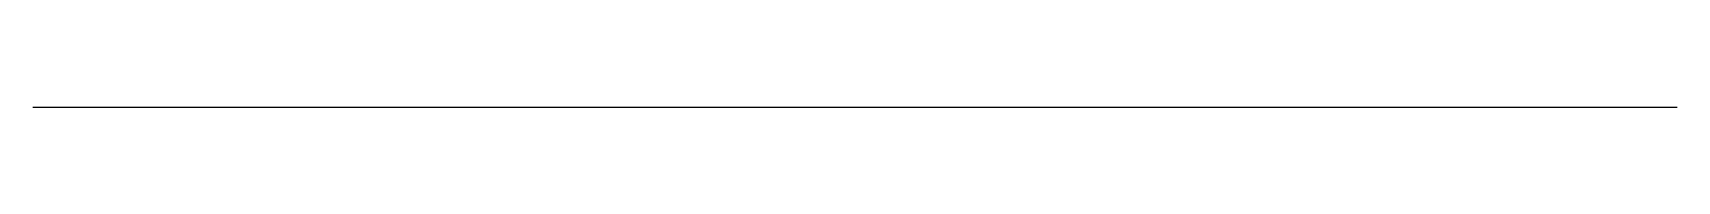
# Model space of a CAD drawing. Extents: x 547747 to 549324, y 1837450 to 1838029.
# Drawn here: x 548053.8 to 548385.8, y 1837514.3 to 1837514.3 of the extents above; entities that cross this region are included whole.
import ezdxf

# ---------------------------------------------------------------- set-up
doc = ezdxf.new("R2010")
doc.units = 0
doc.layers.add('Level 63', color=7, linetype='Continuous')

msp = doc.modelspace()

# ---------------------------------------------------------------- linework, layer by layer
at = {"layer": 'Level 63'}
for p, q in [((548053.83, 1837514.33), (548055.83, 1837514.33)), ((548055.83, 1837514.33), (548057.83, 1837514.33)), ((548057.83, 1837514.33), (548059.83, 1837514.33)), ((548059.83, 1837514.33), (548061.83, 1837514.33)), ((548061.83, 1837514.33), (548063.83, 1837514.33)), ((548063.83, 1837514.33), (548065.83, 1837514.33)), ((548065.83, 1837514.33), (548067.83, 1837514.33)), ((548067.83, 1837514.33), (548069.83, 1837514.33)), ((548069.83, 1837514.33), (548071.83, 1837514.33)), ((548071.83, 1837514.33), (548073.83, 1837514.33)), ((548073.83, 1837514.33), (548075.83, 1837514.33)), ((548075.83, 1837514.33), (548077.83, 1837514.33)), ((548077.83, 1837514.33), (548079.83, 1837514.33)), ((548079.83, 1837514.33), (548081.83, 1837514.33)), ((548081.83, 1837514.33), (548083.83, 1837514.33)), ((548083.83, 1837514.33), (548085.83, 1837514.33)), ((548085.83, 1837514.33), (548087.83, 1837514.33)), ((548087.83, 1837514.33), (548089.83, 1837514.33)), ((548089.83, 1837514.33), (548091.83, 1837514.33)), ((548091.83, 1837514.33), (548093.83, 1837514.33)), ((548093.83, 1837514.33), (548095.83, 1837514.33)), ((548095.83, 1837514.33), (548097.83, 1837514.33)), ((548097.83, 1837514.33), (548099.83, 1837514.33)), ((548099.83, 1837514.33), (548101.83, 1837514.33)), ((548101.83, 1837514.33), (548103.83, 1837514.33)), ((548103.83, 1837514.33), (548105.83, 1837514.33)), ((548105.83, 1837514.33), (548107.83, 1837514.33)), ((548107.83, 1837514.33), (548109.83, 1837514.33)), ((548109.83, 1837514.33), (548111.83, 1837514.33)), ((548111.83, 1837514.33), (548113.83, 1837514.33)), ((548113.83, 1837514.33), (548115.83, 1837514.33)), ((548115.83, 1837514.33), (548117.83, 1837514.33)), ((548117.83, 1837514.33), (548119.83, 1837514.33)), ((548119.83, 1837514.33), (548121.83, 1837514.33)), ((548121.83, 1837514.33), (548123.83, 1837514.33)), ((548123.83, 1837514.33), (548125.83, 1837514.33)), ((548125.83, 1837514.33), (548127.83, 1837514.33)), ((548127.83, 1837514.33), (548129.83, 1837514.33)), ((548129.83, 1837514.33), (548131.83, 1837514.33)), ((548131.83, 1837514.33), (548133.83, 1837514.33)), ((548133.83, 1837514.33), (548135.83, 1837514.33)), ((548135.83, 1837514.33), (548137.83, 1837514.33)), ((548137.83, 1837514.33), (548139.83, 1837514.33)), ((548139.83, 1837514.33), (548141.83, 1837514.33)), ((548141.83, 1837514.33), (548143.83, 1837514.33)), ((548143.83, 1837514.33), (548145.83, 1837514.33)), ((548145.83, 1837514.33), (548147.83, 1837514.33)), ((548147.83, 1837514.33), (548149.83, 1837514.33)), ((548149.83, 1837514.33), (548151.83, 1837514.33)), ((548151.83, 1837514.33), (548153.83, 1837514.33)), ((548153.83, 1837514.33), (548155.83, 1837514.33)), ((548155.83, 1837514.33), (548157.83, 1837514.33)), ((548157.83, 1837514.33), (548159.83, 1837514.33)), ((548159.83, 1837514.33), (548161.83, 1837514.33)), ((548161.83, 1837514.33), (548163.83, 1837514.33)), ((548163.83, 1837514.33), (548165.83, 1837514.33)), ((548165.83, 1837514.33), (548167.83, 1837514.33)), ((548167.83, 1837514.33), (548169.83, 1837514.33)), ((548169.83, 1837514.33), (548171.83, 1837514.33)), ((548171.83, 1837514.33), (548173.83, 1837514.33)), ((548173.83, 1837514.33), (548175.83, 1837514.33)), ((548175.83, 1837514.33), (548177.83, 1837514.33)), ((548177.83, 1837514.33), (548179.83, 1837514.33)), ((548179.83, 1837514.33), (548181.83, 1837514.33)), ((548181.83, 1837514.33), (548183.83, 1837514.33)), ((548183.83, 1837514.33), (548185.83, 1837514.33)), ((548185.83, 1837514.33), (548187.83, 1837514.33)), ((548187.83, 1837514.33), (548189.83, 1837514.33)), ((548189.83, 1837514.33), (548191.83, 1837514.33)), ((548191.83, 1837514.33), (548193.83, 1837514.33)), ((548193.83, 1837514.33), (548195.83, 1837514.33)), ((548195.83, 1837514.33), (548197.83, 1837514.33)), ((548197.83, 1837514.33), (548199.83, 1837514.33)), ((548199.83, 1837514.33), (548201.83, 1837514.33)), ((548201.83, 1837514.33), (548203.83, 1837514.33)), ((548203.83, 1837514.33), (548205.83, 1837514.33)), ((548205.83, 1837514.33), (548207.83, 1837514.33)), ((548207.83, 1837514.33), (548209.83, 1837514.33)), ((548209.83, 1837514.33), (548211.83, 1837514.33)), ((548211.83, 1837514.33), (548213.83, 1837514.33)), ((548213.83, 1837514.33), (548215.83, 1837514.33)), ((548215.83, 1837514.33), (548217.83, 1837514.33)), ((548217.83, 1837514.33), (548219.83, 1837514.33)), ((548219.83, 1837514.33), (548221.83, 1837514.33)), ((548221.83, 1837514.33), (548223.83, 1837514.33)), ((548223.83, 1837514.33), (548225.83, 1837514.33)), ((548225.83, 1837514.33), (548227.83, 1837514.33)), ((548227.83, 1837514.33), (548229.83, 1837514.33)), ((548229.83, 1837514.33), (548231.83, 1837514.33)), ((548231.83, 1837514.33), (548233.83, 1837514.33)), ((548233.83, 1837514.33), (548235.83, 1837514.33)), ((548235.83, 1837514.33), (548237.83, 1837514.33)), ((548237.83, 1837514.33), (548239.83, 1837514.33)), ((548239.83, 1837514.33), (548241.83, 1837514.33)), ((548241.83, 1837514.33), (548243.83, 1837514.33)), ((548243.83, 1837514.33), (548245.83, 1837514.33)), ((548245.83, 1837514.33), (548247.83, 1837514.33)), ((548247.83, 1837514.33), (548249.83, 1837514.33)), ((548249.83, 1837514.33), (548251.83, 1837514.33)), ((548251.83, 1837514.33), (548253.83, 1837514.33)), ((548253.83, 1837514.33), (548255.83, 1837514.33)), ((548255.83, 1837514.33), (548257.83, 1837514.33)), ((548257.83, 1837514.33), (548259.83, 1837514.33)), ((548259.83, 1837514.33), (548261.83, 1837514.33)), ((548261.83, 1837514.33), (548263.83, 1837514.33)), ((548263.83, 1837514.33), (548265.83, 1837514.33)), ((548265.83, 1837514.33), (548267.83, 1837514.33)), ((548267.83, 1837514.33), (548269.83, 1837514.33)), ((548269.83, 1837514.33), (548271.83, 1837514.33)), ((548271.83, 1837514.33), (548273.83, 1837514.33)), ((548273.83, 1837514.33), (548275.83, 1837514.33)), ((548275.83, 1837514.33), (548277.83, 1837514.33)), ((548277.83, 1837514.33), (548279.83, 1837514.33)), ((548279.83, 1837514.33), (548281.83, 1837514.33)), ((548281.83, 1837514.33), (548283.83, 1837514.33)), ((548283.83, 1837514.33), (548285.83, 1837514.33)), ((548285.83, 1837514.33), (548287.83, 1837514.33)), ((548287.83, 1837514.33), (548289.83, 1837514.33)), ((548289.83, 1837514.33), (548291.83, 1837514.33)), ((548291.83, 1837514.33), (548293.83, 1837514.33)), ((548293.83, 1837514.33), (548295.83, 1837514.33)), ((548295.83, 1837514.33), (548297.83, 1837514.33)), ((548297.83, 1837514.33), (548299.83, 1837514.33)), ((548299.83, 1837514.33), (548301.83, 1837514.33)), ((548301.83, 1837514.33), (548303.83, 1837514.33)), ((548303.83, 1837514.33), (548305.83, 1837514.33)), ((548305.83, 1837514.33), (548307.83, 1837514.33)), ((548307.83, 1837514.33), (548309.83, 1837514.33)), ((548309.83, 1837514.33), (548311.83, 1837514.33)), ((548311.83, 1837514.33), (548313.83, 1837514.33)), ((548313.83, 1837514.33), (548315.83, 1837514.33)), ((548315.83, 1837514.33), (548317.83, 1837514.33)), ((548317.83, 1837514.33), (548319.83, 1837514.33)), ((548319.83, 1837514.33), (548321.83, 1837514.33)), ((548321.83, 1837514.33), (548323.83, 1837514.33)), ((548323.83, 1837514.33), (548325.83, 1837514.33)), ((548325.83, 1837514.33), (548327.83, 1837514.33)), ((548327.83, 1837514.33), (548329.83, 1837514.33)), ((548329.83, 1837514.33), (548331.83, 1837514.33)), ((548331.83, 1837514.33), (548333.83, 1837514.33)), ((548333.83, 1837514.33), (548335.83, 1837514.33)), ((548335.83, 1837514.33), (548337.83, 1837514.33)), ((548337.83, 1837514.33), (548339.83, 1837514.33)), ((548339.83, 1837514.33), (548341.83, 1837514.33)), ((548341.83, 1837514.33), (548343.83, 1837514.33)), ((548343.83, 1837514.33), (548345.83, 1837514.33)), ((548345.83, 1837514.33), (548347.83, 1837514.33)), ((548347.83, 1837514.33), (548349.83, 1837514.33)), ((548349.83, 1837514.33), (548351.83, 1837514.33)), ((548351.83, 1837514.33), (548353.83, 1837514.33)), ((548353.83, 1837514.33), (548355.83, 1837514.33)), ((548355.83, 1837514.33), (548357.83, 1837514.33)), ((548357.83, 1837514.33), (548359.83, 1837514.33)), ((548359.83, 1837514.33), (548361.83, 1837514.33)), ((548361.83, 1837514.33), (548363.83, 1837514.33)), ((548363.83, 1837514.33), (548365.83, 1837514.33)), ((548365.83, 1837514.33), (548367.83, 1837514.33)), ((548367.83, 1837514.33), (548369.83, 1837514.33)), ((548369.83, 1837514.33), (548371.83, 1837514.33)), ((548371.83, 1837514.33), (548373.83, 1837514.33)), ((548373.83, 1837514.33), (548375.83, 1837514.33)), ((548375.83, 1837514.33), (548377.83, 1837514.33)), ((548377.83, 1837514.33), (548379.83, 1837514.33)), ((548379.83, 1837514.33), (548381.83, 1837514.33)), ((548381.83, 1837514.33), (548383.83, 1837514.33)), ((548383.83, 1837514.33), (548385.83, 1837514.33))]:
    msp.add_line(p, q, dxfattribs=at)

doc.saveas('drawing.dxf')
